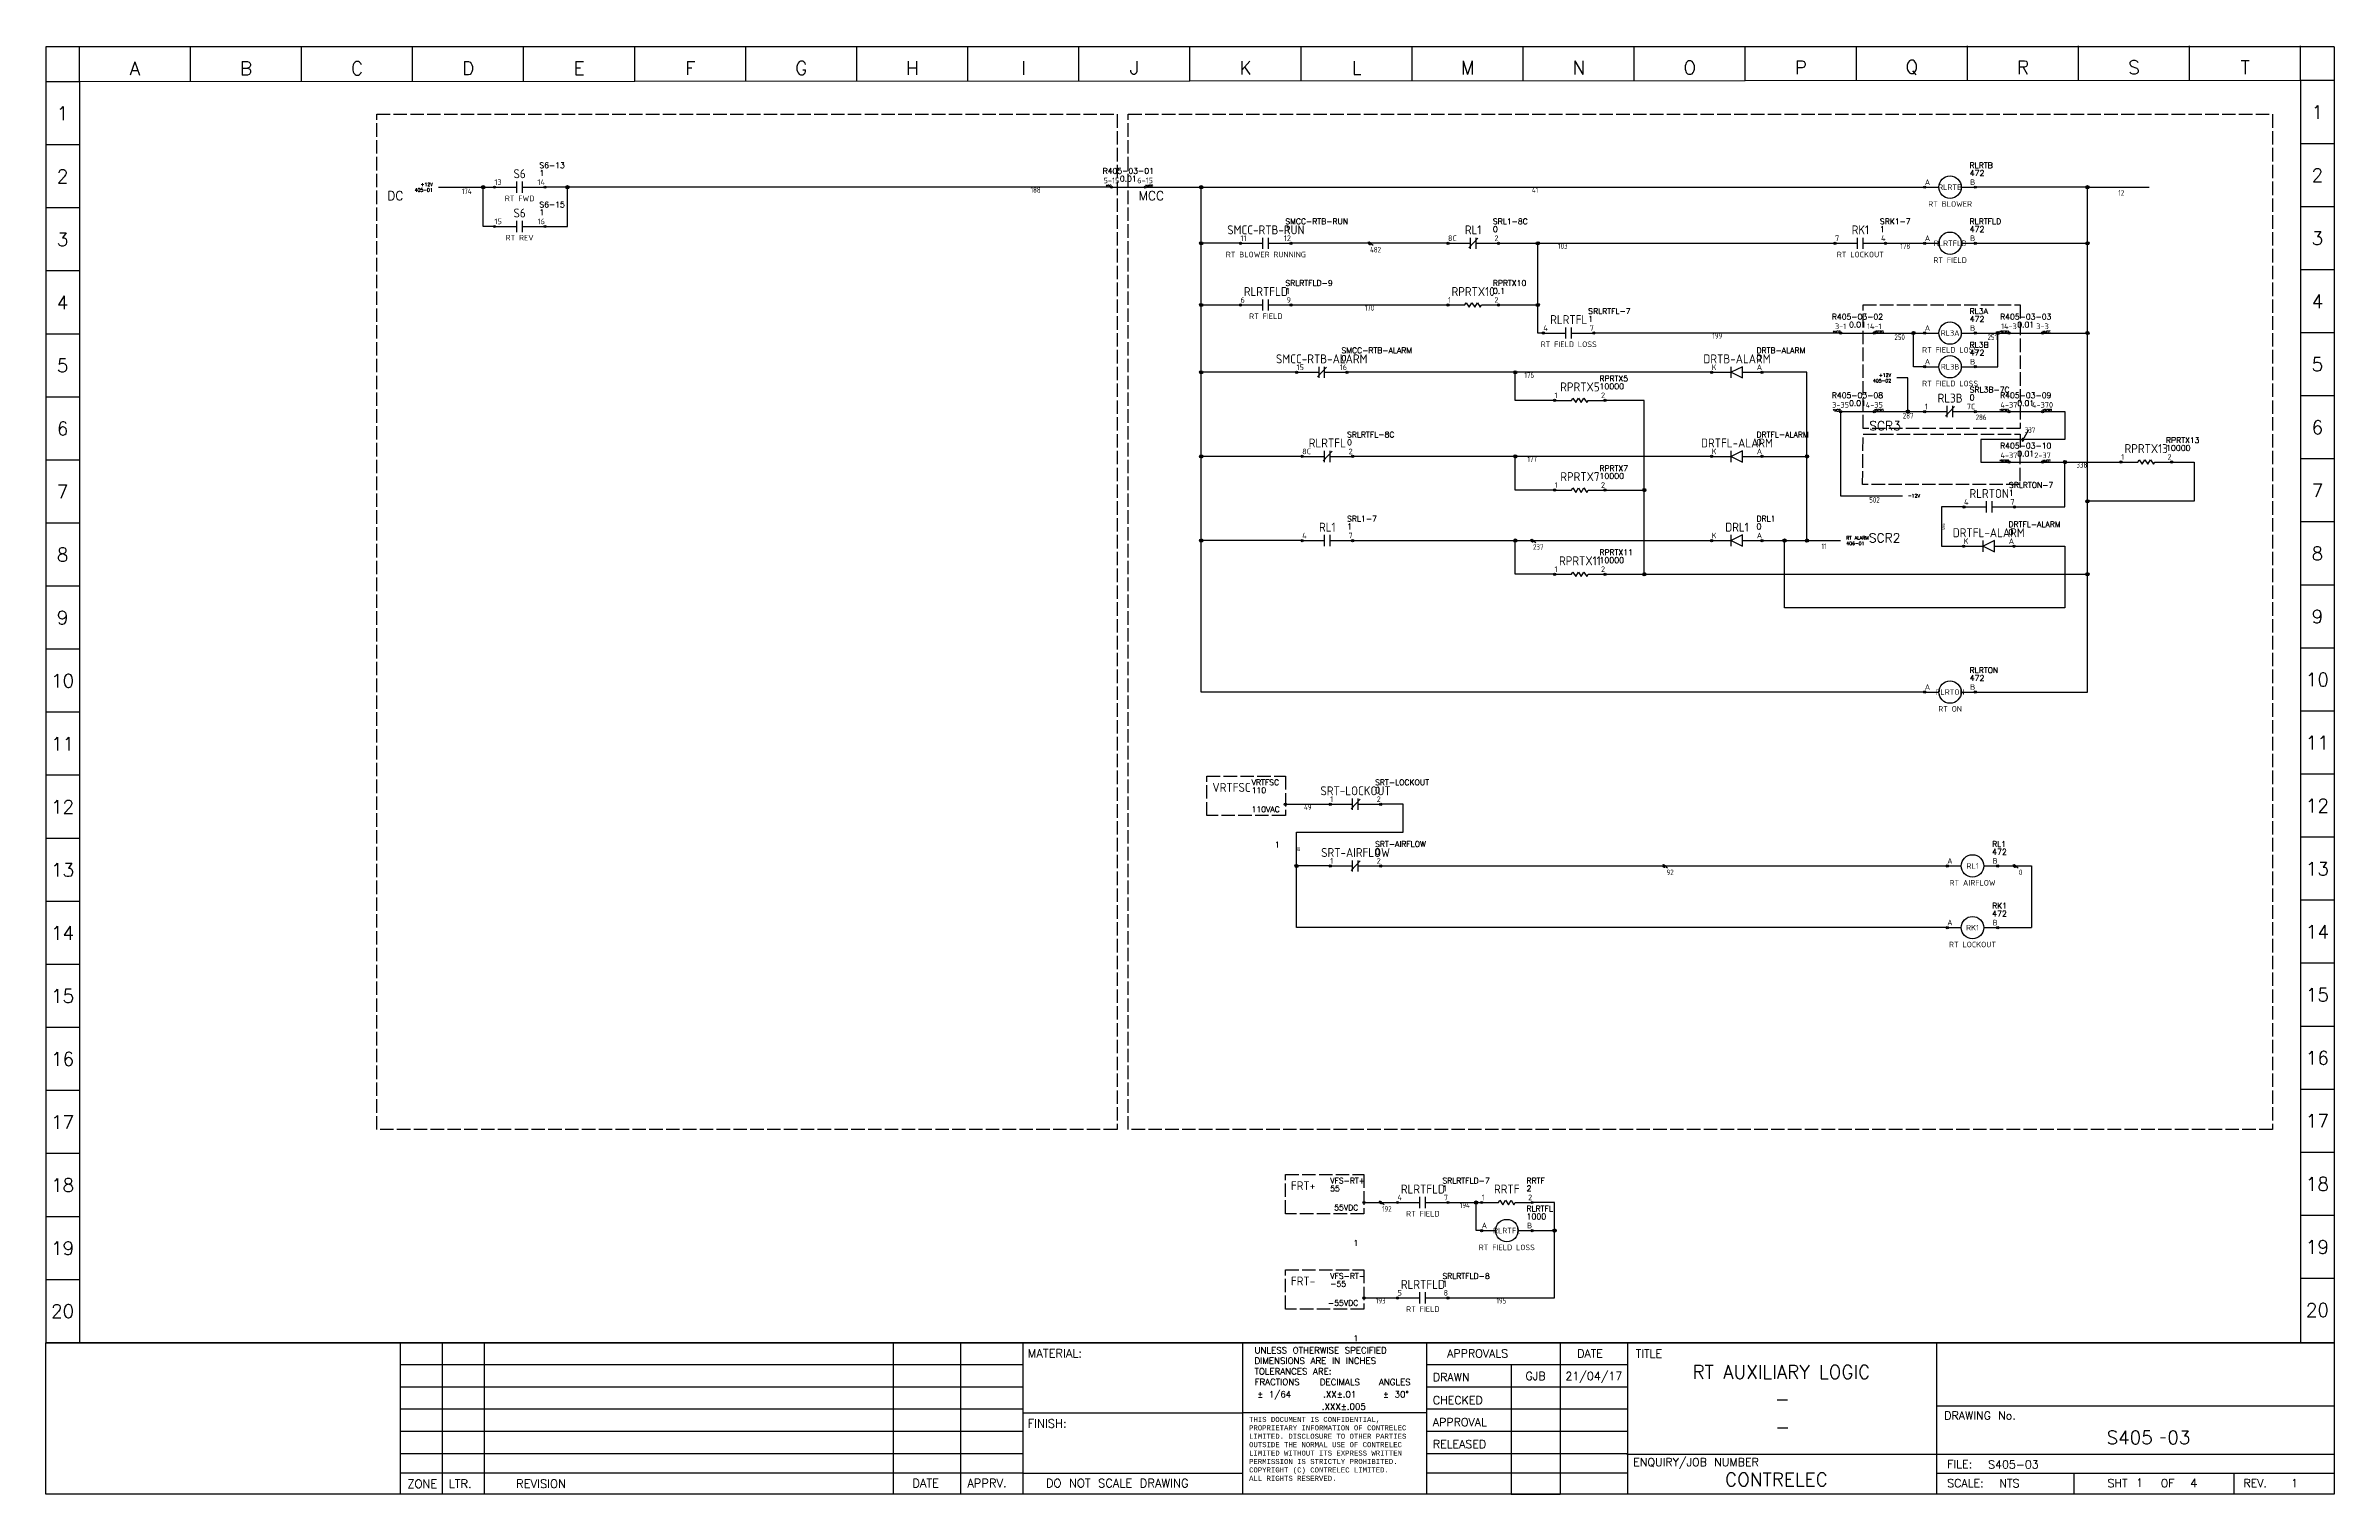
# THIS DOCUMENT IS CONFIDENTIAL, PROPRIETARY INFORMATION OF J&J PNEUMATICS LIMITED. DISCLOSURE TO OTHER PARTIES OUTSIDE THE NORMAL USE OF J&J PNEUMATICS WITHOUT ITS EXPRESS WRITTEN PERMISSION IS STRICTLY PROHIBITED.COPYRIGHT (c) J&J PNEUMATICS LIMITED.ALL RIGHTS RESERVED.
# Model space of a CAD drawing. Header units: millimetres. Extents: x 0 to 1020, y 0 to 646.
import ezdxf
from ezdxf.enums import TextEntityAlignment as Align

# ---------------------------------------------------------------- set-up
doc = ezdxf.new("R2010")
doc.units = ezdxf.units.MM
doc.header["$LTSCALE"] = 0.5
doc.linetypes.add('ACAD_ISO02W100', pattern=[15, 12, -3])
for name, color, linetype in [('LOCBOX', 7, 'ACAD_ISO02W100'), ('NETLIST', 50, 'Continuous'), ('OUTLINE_0', 7, 'Continuous'), ('OUTLINE_GRID', 7, 'Continuous'), ('SYMS', 7, 'Continuous'), ('WIREFIXED', 7, 'Continuous'), ('WIRENO', 7, 'Continuous'), ('WIRES', 7, 'Continuous')]:
    doc.layers.add(name, color=color, linetype=linetype)
doc.styles.add('MONOTXT', font='monotxt', dxfattribs={"height": 0.125})
doc.styles.get("Standard").update_dxf_attribs({"font": 'txt.shx', "bigfont": 'gbcbig.shx'})
doc.styles.add('WD', font='romans.shx', dxfattribs={"bigfont": 'gbcbig.shx'})
doc.styles.add('WD_IEC', font='isocp2.shx', dxfattribs={"width": 0.9, "height": 4})

# ---------------------------------------------------------------- blocks, each defined once
blk = doc.blocks.new('CONTRELEC 2016 BLOCK')
for p, q in [((131.63, 68.75), (131.63, 12.5)), ((147.26, 68.75), (147.26, 12.5)), ((162.88, 68.75), (162.88, 12.5)), ((314.74, 68.75), (314.74, 12.5)), ((339.74, 68.75), (339.74, 12.5)), ((362.88, 68.75), (362.88, 12.5)), ((444.47, 68.75), (444.47, 12.5)), ((512.88, 68.75), (512.88, 12.5)), ((562.5, 68.75), (562.5, 12.5)), ((587.5, 68.75), (587.5, 12.5)), ((702.25, 68.75), (702.25, 12.5)), ((362.88, 60.54), (131.63, 60.54)), ((587.5, 60.54), (512.88, 60.54)), ((544.24, 60.54), (544.24, 12.5)), ((362.88, 52.29), (131.63, 52.29)), ((587.5, 52.27), (512.88, 52.27)), ((362.88, 44.04), (131.63, 44.04)), ((362.88, 42.79), (444.47, 42.79)), ((444.47, 42.9), (513.01, 42.9)), ((587.5, 44.04), (512.88, 44.04)), ((702.25, 45.31), (850, 45.31)), ((362.88, 35.79), (131.63, 35.79)), ((587.5, 35.79), (512.88, 35.79)), ((362.88, 27.54), (131.63, 27.54)), ((587.5, 27.54), (512.88, 27.54)), ((587.24, 27.38), (850, 27.38)), ((362.88, 20.29), (131.63, 20.29)), ((362.88, 20.29), (444.47, 20.29)), ((587.5, 20.29), (512.88, 20.29)), ((702.25, 20.31), (850, 20.31)), ((753.23, 20.31), (753.23, 12.5)), ((812.7, 20.31), (812.7, 12.5))]:
    blk.add_line(p, q)
blk.add_lwpolyline([(0, 68.75), (850, 68.75), (850, 12.5), (0, 12.5)], close=True)
at = {"layer": 'OUTLINE_0', "linetype": 'Continuous'}
blk.add_line((544.24, 12.5), (562.5, 12.5), dxfattribs=at)
at = {"insert": (784.15, 34.85), "char_height": 2.5, "width": 3.4096, "attachment_point": 1}
blk.add_mtext('\\pi0.87148;-', dxfattribs=at)
at = {"layer": 'OUTLINE_0'}
for s, height, p in [('MATERIAL:', 3.125, (364.7, 63.28)), ('UNLESS OTHERWISE SPECIFIED', 2.35, (448.97, 64.79)), ('DIMENSIONS ARE IN INCHES', 2.35, (448.97, 60.88)), ('APPROVALS', 3, (520.53, 63.28)), ('DATE', 3, (568.82, 63.28)), ('TITLE', 3, (590.57, 63.19)), ('TOLERANCES ARE:', 2.35, (448.97, 56.96)), ('FRACTIONS', 2.35, (449.01, 53.04)), ('%%P 1/64', 2.35, (450.01, 48.43)), ('DECIMALS', 2.35, (473.22, 52.96)), ('ANGLES', 2.35, (495.17, 52.96)), ('DRAWN', 3, (515.21, 54.5)), ('.XXX%%P.005', 2.35, (473.98, 43.89)), ('.XX%%P.01', 2.35, (474.49, 48.43)), ('%%P 30%%D', 2.35, (496.69, 48.43)), ('CHECKED', 3, (515.21, 45.93)), ('DRAWING No.', 3, (705.14, 40.21)), ('FINISH:', 3.125, (364.7, 37.21)), ('APPROVAL', 3, (515.21, 37.77)), ('RELEASED', 3, (515.21, 29.61)), ('ENQUIRY/JOB NUMBER', 3, (589.63, 22.91)), ('ZONE', 3.125, (134.3, 14.8)), ('LTR.', 3.125, (149.63, 14.83)), ('REVISION', 3.125, (174.72, 14.83)), ('DATE', 3.125, (321.88, 15.05)), ('APPRV.', 3.125, (342.3, 15.05)), ('DO NOT SCALE DRAWING', 3.125, (371.49, 15.05)), ('SCALE:', 3, (706.25, 15.11)), ('FILE:', 3, (706.25, 22.18)), ('SHT    OF', 3, (765.79, 15.11))]:
    blk.add_text(s, height=height, dxfattribs=at).set_placement(p)
at = {"layer": 'OUTLINE_0', "style": 'WD'}
blk.add_text('REV.', height=3, dxfattribs=at).set_placement((816.29, 15.11))
at = {"layer": 'OUTLINE_0', "insert": (446.94, 41.22), "char_height": 1.875, "width": 63.19, "attachment_point": 1, "style": 'MONOTXT'}
blk.add_mtext('THIS DOCUMENT IS CONFIDENTIAL, PROPRIETARY INFORMATION OF CONTRELEC LIMITED. DISCLOSURE TO OTHER PARTIES OUTSIDE THE NORMAL USE OF CONTRELEC LIMITED WITHOUT ITS EXPRESS WRITTEN PERMISSION IS STRICTLY PROHIBITED. COPYRIGHT (C) CONTRELEC LIMITED.^JALL RIGHTS RESERVED.', dxfattribs=at)
at = {"layer": 'OUTLINE_0', "style": 'WD'}
for tag, height, p in [('DWGDESC1', 5, (644.66, 57.89)), ('EDBY', 3, (553.37, 56.41)), ('EDDATE', 3, (575, 56.41)), ('CKBY', 3, (553.37, 48.16)), ('CKDATE', 3, (575, 48.16)), ('DWGDESC2', 5, (645.03, 47.96)), ('DWGDESC3', 5, (645.15, 37.57)), ('PROJDESC', 5, (642.81, 17.97)), ('REVISION', 3, (835.28, 16.64))]:
    blk.add_attdef(tag, text='', height=height, dxfattribs=at).set_placement(p, align=Align.MIDDLE_CENTER)
blk.add_attdef('DWGNO', text='', height=5, dxfattribs=at).set_placement((782.6, 33.58), align=Align.MIDDLE_RIGHT)
blk.add_attdef('SHEETNO', text='', height=5, dxfattribs=at).set_placement((788, 33.58), align=Align.MIDDLE_LEFT)
at = {"layer": 'OUTLINE_0', "style": 'WD', "flags": 1}
blk.add_attdef('WD_TB', (567.05, 15.25), '', height=3, dxfattribs=at)
at = {"layer": 'OUTLINE_0', "style": 'WD'}
for tag, p, height in [('FILENAME', (721.45, 22.05), 3), ('SCALE', (725.62, 15.05), 3), ('SH', (776.35, 15.29), 3), ('NSH', (796.5, 15.11), 3.12)]:
    blk.add_attdef(tag, p, '', height=height, dxfattribs=at)
blk = doc.blocks.new('2010 Grid')
at = {"layer": 'OUTLINE_GRID'}
for p, q in [((0, 481.25), (0, 0)), ((850, 481.25), (0, 481.25)), ((12.5, 468.31), (12.5, 481.25)), ((53.75, 468.33), (53.75, 481.27)), ((95, 468.35), (95, 481.29)), ((136.25, 468.37), (136.25, 481.32)), ((177.5, 468.39), (177.5, 481.34)), ((218.75, 468.41), (218.75, 481.36)), ((260, 468.44), (260, 481.38)), ((301.25, 468.46), (301.25, 481.4)), ((342.5, 468.48), (342.5, 481.43)), ((383.75, 468.5), (383.75, 481.45)), ((425, 468.52), (425, 481.47)), ((466.25, 468.55), (466.25, 481.49)), ((507.5, 468.57), (507.5, 481.51)), ((548.75, 468.59), (548.75, 481.53)), ((590, 468.61), (590, 481.56)), ((631.25, 468.63), (631.25, 481.58)), ((672.5, 468.66), (672.5, 481.6)), ((713.75, 468.68), (713.75, 481.62)), ((755, 468.7), (755, 481.64)), ((796.25, 468.72), (796.25, 481.67)), ((837.5, 468.74), (837.5, 481.69)), ((850, 481.25), (850, 0)), ((12.5, 468.31), (0, 468.31)), ((837.5, 468.74), (12.5, 468.31)), ((12.5, 468.31), (12.5, 0)), ((837.5, 468.74), (837.5, 0)), ((850, 468.74), (837.5, 468.74)), ((12.5, 444.89), (0, 444.89)), ((850, 445.33), (837.5, 445.33)), ((12.5, 421.47), (0, 421.47)), ((850, 421.91), (837.5, 421.91)), ((12.5, 398.06), (0, 398.06)), ((850, 398.5), (837.5, 398.5)), ((12.5, 374.64), (0, 374.64)), ((850, 375.08), (837.5, 375.08)), ((12.5, 351.23), (0, 351.23)), ((850, 351.67), (837.5, 351.67)), ((12.5, 327.81), (0, 327.81)), ((850, 328.25), (837.5, 328.25)), ((12.5, 304.4), (0, 304.4)), ((850, 304.84), (837.5, 304.84)), ((12.5, 280.98), (0, 280.98)), ((850, 281.42), (837.5, 281.42)), ((12.5, 257.57), (0, 257.57)), ((850, 258.01), (837.5, 258.01)), ((12.5, 234.15), (0, 234.15)), ((850, 234.59), (837.5, 234.59)), ((12.5, 210.74), (0, 210.74)), ((850, 211.18), (837.5, 211.18)), ((12.5, 187.32), (0, 187.32)), ((850, 187.76), (837.5, 187.76)), ((12.5, 163.91), (0, 163.91)), ((850, 164.35), (837.5, 164.35)), ((12.5, 140.49), (0, 140.49)), ((850, 140.93), (837.5, 140.93)), ((12.5, 117.08), (0, 117.08)), ((850, 117.51), (837.5, 117.51)), ((12.5, 93.66), (0, 93.66)), ((850, 94.1), (837.5, 94.1)), ((12.5, 70.25), (0, 70.25)), ((850, 70.68), (837.5, 70.68)), ((12.5, 46.83), (0, 46.83)), ((850, 47.27), (837.5, 47.27)), ((12.5, 23.42), (0, 23.42)), ((850, 23.85), (837.5, 23.85)), ((850, 0), (0, 0))]:
    blk.add_line(p, q, dxfattribs=at)
at = {"layer": 'OUTLINE_GRID', "char_height": 5, "width": 17.7556, "attachment_point": 5}
for s, insert in [('L', (486.88, 473.52)), ('M', (528.12, 473.54)), ('N', (569.38, 473.56)), ('O', (610.62, 473.59)), ('P', (651.88, 473.61)), ('Q', (693.12, 473.63)), ('R', (734.38, 473.65)), ('S', (775.62, 473.67)), ('T', (816.88, 473.69)), ('A', (33.12, 473.28)), ('B', (74.38, 473.3)), ('C', (115.62, 473.32)), ('D', (156.88, 473.34)), ('E', (198.12, 473.37)), ('F', (239.38, 473.39)), ('G', (280.62, 473.41)), ('H', (321.88, 473.43)), ('I', (363.12, 473.45)), ('J', (404.37, 473.48)), ('K', (445.62, 473.5)), ('1', (6.25, 456.6)), ('1', (843.75, 457.04)), ('2', (6.25, 433.18)), ('2', (843.75, 433.62)), ('3', (6.25, 409.77)), ('3', (843.75, 410.21)), ('4', (6.25, 386.35)), ('4', (843.75, 386.79)), ('5', (843.75, 363.37)), ('5', (6.25, 362.94)), ('6', (6.25, 339.52)), ('6', (843.75, 339.96)), ('7', (6.25, 316.11)), ('7', (843.75, 316.54)), ('8', (6.25, 292.69)), ('8', (843.75, 293.13)), ('9', (843.75, 269.71)), ('9', (6.25, 269.28)), ('10', (6.25, 245.86)), ('10', (843.75, 246.3)), ('11', (6.25, 222.44)), ('11', (843.75, 222.88)), ('12', (6.25, 199.03)), ('12', (843.75, 199.47)), ('13', (843.75, 176.05)), ('13', (6.25, 175.61)), ('14', (6.25, 152.2)), ('14', (843.75, 152.64)), ('15', (6.25, 128.78)), ('15', (843.75, 129.22)), ('16', (6.25, 105.37)), ('16', (843.75, 105.81)), ('17', (6.25, 81.95)), ('17', (843.75, 82.39)), ('18', (6.25, 58.54)), ('18', (843.75, 58.98)), ('19', (6.25, 35.12)), ('19', (843.75, 35.56)), ('20', (6.25, 11.71)), ('20', (843.75, 12.15))]:
    blk.add_mtext(s, dxfattribs=dict(at, insert=insert))
blk = doc.blocks.new('CONTACT-NO')
for p, q in [((2.5, 0), (12.5, 0)), ((12.5, -2.5), (12.5, 2.5)), ((15, -2.5), (15, 2.5)), ((15, 0), (25, 0))]:
    blk.add_line(p, q)
for centre in [(2.5, 0), (25, 0)]:
    blk.add_circle(centre, 0.5)
at = {"style": 'WD_IEC', "flags": 1}
blk.add_attdef('LOC', text='', height=4, dxfattribs=at).set_placement((13.75, 11), align=Align.MIDDLE_CENTER)
at = {"style": 'WD_IEC'}
for tag, p, height, flags in [('X4TERM01', (2.5, 0), 0.64, 1), ('TERM01', (2.5, 1), 2.5, 8), ('X1TERM02', (25, 0), 0.64, 1)]:
    blk.add_attdef(tag, p, '', height=height, dxfattribs=dict(at, flags=flags))
for tag, height, p in [('TAG1', 4, (13.75, 6)), ('DESC1', 2.5, (13.75, -5))]:
    blk.add_attdef(tag, text='', height=height, dxfattribs=at).set_placement(p, align=Align.MIDDLE_CENTER)
at = {"style": 'WD_IEC', "flags": 8}
blk.add_attdef('TERM02', text='', height=2.5, dxfattribs=at).set_placement((25, 1), align=Align.RIGHT)
at = {"layer": 'NETLIST'}
for tag, p, height in [('NETTAG', (22.5, 8.5), 2.5), ('NETVALUE', (22.5, 5), 2.56)]:
    blk.add_attdef(tag, p, '', height=height, dxfattribs=at)
blk = doc.blocks.new('INTERCONNECT-H1')
blk.add_line((-2.5, 0), (12.5, 0))
for centre in [(-2.5, 0), (12.5, 0)]:
    blk.add_circle(centre, 0.5)
at = {"style": 'WD_IEC', "flags": 1}
for tag, height, p in [('LOC', 4, (5, 10)), ('TAG1', 4, (-2.4, 3.2)), ('DESC1', 2.5, (5, -2.5))]:
    blk.add_attdef(tag, text='', height=height, dxfattribs=at).set_placement(p, align=Align.MIDDLE_CENTER)
at = {"style": 'WD_IEC', "flags": 8}
for tag, p in [('TERM01', (-2.5, 1)), ('TERM02', (12.5, 1))]:
    blk.add_attdef(tag, text='', height=2.5, dxfattribs=at).set_placement(p, align=Align.BOTTOM_CENTER)
at = {"style": 'WD_IEC', "flags": 1}
blk.add_attdef('X4TERM01', (-2.5, 0), '', height=0.5, dxfattribs=at)
blk.add_attdef('X1TERM02', text='', height=0.5, dxfattribs=at).set_placement((12.5, 0), align=Align.RIGHT)
at = {"layer": 'NETLIST'}
blk.add_attdef('X4TERMDESC01', text='', height=1, dxfattribs=at).set_placement((-2.5, 0), align=Align.RIGHT)
for tag, p in [('NETVALUE', (5, 2.5)), ('NETTAG', (5, 6))]:
    blk.add_attdef(tag, text='', height=2.5, dxfattribs=at).set_placement(p, align=Align.CENTER)
blk.add_attdef('X1TERMDESC02', (12.5, 0), '', height=1, dxfattribs=at)
blk = doc.blocks.new('WDDOT')
for radius in [0.72, 0.449, 0.223]:
    blk.add_circle((0, 0), radius)
blk = doc.blocks.new('WD_WNH2')
at = {"linetype": 'Continuous', "style": 'WD_IEC', "width": 0.8}
blk.add_attdef('WIRENO', text='', height=2.5, dxfattribs=at).set_placement((0, 0), align=Align.TOP_CENTER)
at = {"style": 'WD_IEC', "flags": 1}
for tag, p in [('W01USER', (0, -1.1)), ('W02USER', (0, -1.2)), ('W03USER', (0, -1.3)), ('W04USER', (0, -1.5)), ('W05USER', (0, -1.6)), ('W06USER', (0, -1.7)), ('W07USER', (0, -1.8)), ('W08USER', (0, -2)), ('W09USER', (0, -2.1)), ('W10USER', (0, -2.2))]:
    blk.add_attdef(tag, text='', height=0.08, dxfattribs=at).set_placement(p, align=Align.CENTER)
blk = doc.blocks.new('CONTACTOR-H')
for p, q in [((0, 0), (6.25, 0)), ((16.25, 0), (22.5, 0))]:
    blk.add_line(p, q)
for centre, radius in [((0, 0), 0.5), ((11.25, 0), 5), ((22.5, 0), 0.5)]:
    blk.add_circle(centre, radius)
at = {"style": 'WD_IEC', "flags": 1}
blk.add_attdef('LOC', text='', height=4, dxfattribs=at).set_placement((11.25, 8.5), align=Align.MIDDLE_CENTER)
at = {"style": 'WD_IEC'}
for tag, p, height, flags in [('X4TERM01', (0, 0), 0.64, 1), ('TERM01', (0, 1), 2.5, 8), ('X1TERM02', (22.5, 0), 0.64, 1)]:
    blk.add_attdef(tag, p, '', height=height, dxfattribs=dict(at, flags=flags))
for tag, height, p in [('TAG1', 4, (11.25, 0)), ('DESC1', 2.5, (11.25, -7.5))]:
    blk.add_attdef(tag, text='', height=height, dxfattribs=at).set_placement(p, align=Align.MIDDLE_CENTER)
at = {"style": 'WD_IEC', "flags": 8}
blk.add_attdef('TERM02', text='', height=2.5, dxfattribs=at).set_placement((22.5, 1), align=Align.RIGHT)
at = {"layer": 'NETLIST'}
for tag, p, height in [('NETTAG', (20, 8.5), 2.5), ('NETVALUE', (20, 5), 2.56)]:
    blk.add_attdef(tag, p, '', height=height, dxfattribs=at)
blk = doc.blocks.new('CONTACT-NC')
for p, q in [((0, 0), (10, 0)), ((13.3, 2.3), (9.3, -2)), ((10, -2.5), (10, 2.5)), ((12.5, -2.5), (12.5, 2.5)), ((12.5, 0), (22.5, 0))]:
    blk.add_line(p, q)
for centre in [(0, 0), (22.5, 0)]:
    blk.add_circle(centre, 0.5)
at = {"style": 'WD_IEC', "flags": 1}
blk.add_attdef('LOC', text='', height=4, dxfattribs=at).set_placement((11.2, 11), align=Align.MIDDLE_CENTER)
at = {"style": 'WD_IEC'}
for tag, p, height, flags in [('X4TERM01', (0, 0), 0.64, 1), ('TERM01', (0, 1), 2.5, 8), ('X1TERM02', (22.5, 0), 0.64, 1)]:
    blk.add_attdef(tag, p, '', height=height, dxfattribs=dict(at, flags=flags))
for tag, height, p in [('TAG1', 4, (11.2, 6)), ('DESC1', 2.5, (11.2, -5))]:
    blk.add_attdef(tag, text='', height=height, dxfattribs=at).set_placement(p, align=Align.MIDDLE_CENTER)
at = {"style": 'WD_IEC', "flags": 8}
blk.add_attdef('TERM02', text='', height=2.5, dxfattribs=at).set_placement((22.5, 1), align=Align.RIGHT)
at = {"layer": 'NETLIST'}
for tag, p, height in [('NETTAG', (20, 8.5), 2.5), ('NETVALUE', (20, 5), 2.56)]:
    blk.add_attdef(tag, p, '', height=height, dxfattribs=at)
blk = doc.blocks.new('DIODE-L')
for p, q in [((-22.5, 0), (-13.75, 0)), ((-13.75, -2.5), (-13.75, 2.5)), ((-8.75, 2.5), (-13.75, 0)), ((-13.75, 0), (-8.75, -2.5)), ((-8.75, -2.5), (-8.75, 2.5)), ((-8.75, 0), (0, 0))]:
    blk.add_line(p, q)
for centre in [(-22.5, 0), (0, 0)]:
    blk.add_circle(centre, 0.5)
at = {"style": 'WD_IEC', "flags": 1}
blk.add_attdef('LOC', text='', height=4, dxfattribs=at).set_placement((-11.25, 11), align=Align.MIDDLE_CENTER)
at = {"style": 'WD_IEC'}
for tag, p, height, flags in [('X4TERM01', (-22.5, 0), 0.64, 1), ('TERM01', (-22.5, 1), 2.5, 8), ('X1TERM02', (0, 0), 0.64, 1)]:
    blk.add_attdef(tag, p, '', height=height, dxfattribs=dict(at, flags=flags))
for tag, height, p in [('TAG1', 4, (-11.25, 6)), ('DESC1', 2.5, (-11.25, -5))]:
    blk.add_attdef(tag, text='', height=height, dxfattribs=at).set_placement(p, align=Align.MIDDLE_CENTER)
at = {"style": 'WD_IEC', "flags": 8}
blk.add_attdef('TERM02', text='', height=2.5, dxfattribs=at).set_placement((0, 1), align=Align.RIGHT)
at = {"layer": 'NETLIST'}
for tag, p, height in [('NETTAG', (-2.5, 8.5), 2.5), ('NETVALUE', (-2.5, 5), 2.56)]:
    blk.add_attdef(tag, p, '', height=height, dxfattribs=at)
blk = doc.blocks.new('DCM-1')
at = {"linetype": 'ACAD_ISO02W100'}
blk.add_lwpolyline([(-35, 12.5), (0, 12.5), (0, -5), (-35, -5)], close=True, dxfattribs=at)
blk.add_circle((0, 0), 0.5)
at = {"style": 'WD_IEC'}
for tag, height, flags, p in [('LOC', 4, 1, (-32.5, 14.5)), ('DESC1', 3, 9, (-32.5, 2.5))]:
    blk.add_attdef(tag, text='', height=height, dxfattribs=dict(at, flags=flags)).set_placement(p, align=Align.MIDDLE_LEFT)
blk.add_attdef('TAG1', text='', height=4, dxfattribs=at).set_placement((-32.5, 7.5), align=Align.MIDDLE_LEFT)
at = {"style": 'WD_IEC', "flags": 1}
blk.add_attdef('X1TERM01', (0, 0), '', height=0.5, dxfattribs=at)
blk.add_attdef('TERMDESC01', text='', height=2.5).set_placement((-2.5, -1), align=Align.TOP_RIGHT)
blk.add_attdef('TERM01', text='', height=2.5).set_placement((-2.5, -20), align=Align.BOTTOM_RIGHT)
at = {"layer": 'NETLIST'}
for tag, p in [('NETTAG', (-15, 8.5)), ('NETVALUE', (-15, 5))]:
    blk.add_attdef(tag, p, '', height=2.5, dxfattribs=at)
blk = doc.blocks.new('RESISTOR-1')
for p, q in [((0, 0), (7.5, 0)), ((7.5, 0), (8.1, 1)), ((8.1, 1), (9.4, -1)), ((9.4, -1), (10.6, 1)), ((10.6, 1), (11.9, -1)), ((11.9, -1), (13.1, 1)), ((13.1, 1), (14.4, -1)), ((14.4, -1), (15, 0)), ((15, 0), (22.5, 0))]:
    blk.add_line(p, q)
for centre in [(0, 0), (22.5, 0)]:
    blk.add_circle(centre, 0.5)
at = {"style": 'WD_IEC', "flags": 1}
blk.add_attdef('LOC', text='', height=4, dxfattribs=at).set_placement((11.2, 11), align=Align.MIDDLE_CENTER)
at = {"style": 'WD_IEC'}
for tag, p, height, flags in [('X4TERM01', (0, 0), 0.64, 1), ('TERM01', (0, 1), 2.5, 8), ('X1TERM02', (22.5, 0), 0.64, 1)]:
    blk.add_attdef(tag, p, '', height=height, dxfattribs=dict(at, flags=flags))
for tag, height, p in [('TAG1', 4, (11.2, 6)), ('DESC1', 2.5, (10.8, -3))]:
    blk.add_attdef(tag, text='', height=height, dxfattribs=at).set_placement(p, align=Align.MIDDLE_CENTER)
at = {"style": 'WD_IEC', "flags": 8}
blk.add_attdef('TERM02', text='', height=2.5, dxfattribs=at).set_placement((22.5, 1), align=Align.RIGHT)
at = {"layer": 'NETLIST'}
for tag, p, height in [('NETTAG', (20, 8.5), 2.5), ('NETVALUE', (20, 5), 2.56)]:
    blk.add_attdef(tag, p, '', height=height, dxfattribs=at)
blk = doc.blocks.new('WD_WNV2')
at = {"linetype": 'Continuous', "style": 'WD_IEC', "width": 0.8}
blk.add_attdef('WIRENO', text='', height=1.5, rotation=90, dxfattribs=at).set_placement((0, 0), align=Align.TOP_CENTER)
at = {"style": 'WD_IEC', "flags": 1}
for tag, p in [('W01USER', (1.9, -1.1)), ('W02USER', (1.9, -1.2)), ('W03USER', (1.9, -1.3)), ('W04USER', (1.9, -1.5)), ('W05USER', (1.9, -1.6)), ('W06USER', (1.9, -1.7)), ('W07USER', (1.9, -1.8)), ('W08USER', (1.9, -2)), ('W09USER', (1.9, -2.1)), ('W10USER', (1.9, -2.2))]:
    blk.add_attdef(tag, text='', height=0.08, dxfattribs=at).set_placement(p, align=Align.CENTER)

msp = doc.modelspace()

# ---------------------------------------------------------------- linework, layer by layer
at = {"layer": 'LOCBOX'}
for points in [[(147.5, 615), (477.5, 615), (477.5, 162.5), (147.5, 162.5)], [(482.5, 615), (992.5, 615), (992.5, 162.5), (482.5, 162.5)], [(810, 530), (880, 530), (880, 475), (810, 475)], [(810, 472.5), (880, 472.5), (879.8, 450), (809.8, 450)]]:
    msp.add_lwpolyline(points, close=True, dxfattribs=at)
at = {"layer": 'WIREFIXED'}
msp.add_lwpolyline([(879.1, 279), (878.2, 279.6), (878, 280.1), (877.4, 280.5), (876.8, 280.4), (877, 279.9), (877.6, 279.5), (877.9, 279.5)], dxfattribs=at)
at = {"layer": 'WIRENO'}
for points in [[(591.6, 556.5), (590.7, 557.1), (590.5, 557.6), (589.9, 558), (589.3, 557.9), (589.5, 557.4), (590.1, 557), (590.4, 557)], [(883.8, 474.4), (881.6, 470.7), (881.1, 470.5), (880.7, 469.9), (880.9, 469.3), (881.4, 469.5), (881.8, 470.1), (881.7, 470.4)], [(664.1, 424), (663.2, 424.6), (663, 425.1), (662.4, 425.5), (661.8, 425.4), (662, 424.9), (662.6, 424.5), (662.9, 424.5)], [(722.9, 279), (721.9, 279.6), (721.8, 280.1), (721.1, 280.5), (720.6, 280.4), (720.7, 279.9), (721.4, 279.5), (721.7, 279.5)], [(596.6, 129), (595.7, 129.6), (595.5, 130.1), (594.9, 130.5), (594.3, 130.4), (594.5, 129.9), (595.1, 129.5), (595.4, 129.5)]]:
    msp.add_lwpolyline(points, dxfattribs=at)
at = {"layer": 'WIRES'}
for p, q in [((175, 582.5), (200, 582.5)), ((195, 565), (195, 582.5)), ((475, 582.5), (222.5, 582.5)), ((232.5, 565), (232.5, 582.5)), ((490, 582.5), (837.5, 582.5)), ((515, 425), (515, 582.5)), ((910, 582.5), (860, 582.5)), ((910, 410), (910, 582.5)), ((910, 582.5), (937.5, 582.5)), ((200, 565), (195, 565)), ((222.5, 565), (232.5, 565)), ((532.5, 557.5), (515, 557.5)), ((625, 557.5), (555, 557.5)), ((647.5, 557.5), (797.5, 557.5)), ((665, 517.5), (665, 557.5)), ((820, 557.5), (837.5, 557.5)), ((860, 557.5), (910, 557.5)), ((515, 530), (532.5, 530)), ((555, 530), (625, 530)), ((647.5, 530), (665, 530)), ((667.5, 517.5), (665, 517.5)), ((800, 517.5), (690, 517.5)), ((815, 517.5), (837.5, 517.5)), ((832.5, 502.5), (832.5, 517.5)), ((860, 517.5), (875, 517.5)), ((870, 502.5), (870, 517.5)), ((890, 517.5), (910, 517.5)), ((557.5, 500), (515, 500)), ((742.5, 500), (580, 500)), ((655, 487.5), (655, 500)), ((785, 500), (765, 500)), ((785, 462.5), (785, 500)), ((785, 482.5), (785, 500)), ((837.5, 502.5), (832.5, 502.5)), ((860, 502.5), (870, 502.5)), ((830, 497.5), (825, 497.5)), ((830, 482.5), (830, 497.5)), ((672.5, 487.5), (655, 487.5)), ((712.5, 487.5), (695, 487.5)), ((712.5, 410), (712.5, 487.5)), ((800, 482.5), (800, 445)), ((815, 482.5), (837.5, 482.5)), ((860, 482.5), (875, 482.5)), ((890, 482.5), (900, 482.5)), ((900, 482.5), (900, 477.5)), ((900, 470), (862.5, 470)), ((862.5, 470), (862.5, 460)), ((900, 477.5), (900, 470)), ((560, 462.5), (515, 462.5)), ((742.5, 462.5), (582.5, 462.5)), ((655, 447.5), (655, 462.5)), ((765, 462.5), (785, 462.5)), ((785, 460), (785, 462.5)), ((785, 425), (785, 460)), ((862.5, 460), (875, 460)), ((890, 460), (925, 460)), ((900, 440), (900, 460)), ((947.5, 460), (957.5, 460)), ((957.5, 460), (957.5, 442.5)), ((672.5, 447.5), (655, 447.5)), ((695, 447.5), (712.5, 447.5)), ((800, 445), (827.5, 445)), ((855, 440), (845, 440)), ((845, 440), (845, 422.5)), ((877.5, 440), (900, 440)), ((957.5, 442.5), (910, 442.5)), ((560, 425), (515, 425)), ((515, 357.5), (515, 425)), ((582.5, 425), (742.5, 425)), ((655, 410), (655, 425)), ((765, 425), (785, 425)), ((775, 395), (775, 425)), ((785, 425), (800, 425)), ((845, 422.5), (854.8, 422.5)), ((877.3, 422.5), (900, 422.5)), ((900, 422.5), (900, 395)), ((672.5, 410), (655, 410)), ((695, 410), (712.5, 410)), ((712.5, 410), (910, 410)), ((910, 357.5), (910, 410)), ((900, 395), (775, 395)), ((837.5, 357.5), (515, 357.5)), ((860, 357.5), (910, 357.5)), ((552.5, 307.5), (572.5, 307.5)), ((605, 307.5), (595, 307.5)), ((605, 295), (605, 307.5)), ((557.5, 280), (557.5, 295)), ((557.5, 295), (605, 295)), ((572.5, 280), (557.5, 280)), ((557.5, 277.5), (557.5, 280)), ((557.5, 252.5), (557.5, 277.5)), ((595, 280), (847.5, 280)), ((870, 280), (885, 280)), ((885, 280), (885, 252.5)), ((847.5, 252.5), (557.5, 252.5)), ((870, 252.5), (885, 252.5)), ((587.5, 130), (602.5, 130)), ((625, 130), (640, 130)), ((637.5, 117.5), (637.5, 130)), ((672.5, 130), (662.5, 130)), ((672.5, 87.5), (672.5, 130)), ((640, 117.5), (637.5, 117.5)), ((662.5, 117.5), (672.5, 117.5)), ((587.5, 87.5), (602.5, 87.5)), ((625, 87.5), (672.5, 87.5))]:
    msp.add_line(p, q, dxfattribs=at)

# ---------------------------------------------------------------- block references
at = {"xscale": 1.2, "yscale": 1.2, "zscale": 1.2}
msp.add_blockref('2010 Grid', (0, 67.5), dxfattribs=at)
ref = msp.add_blockref('CONTACT-NO', (197.5, 582.5))
ref.add_attrib('NETTAG', 'S6-13', (220, 591), dxfattribs={"layer": 'NETLIST', "height": 2.5})
ref.add_attrib('NETVALUE', '1', (220, 587.5), dxfattribs={"layer": 'NETLIST', "height": 2.56})
ref.add_attrib('TAG1', 'S6', dxfattribs={"height": 4, "style": 'WD_IEC'}).set_placement((211.2, 588.5), align=Align.MIDDLE_CENTER)
ref.add_attrib('DESC1', 'RT FWD', dxfattribs={"height": 2.5, "style": 'WD_IEC'}).set_placement((211.2, 577.5), align=Align.MIDDLE_CENTER)
ref.add_attrib('TERM01', '13', (200, 583.5), dxfattribs={"height": 2.5, "style": 'WD_IEC'})
ref.add_attrib('TERM02', '14', dxfattribs={"height": 2.5, "style": 'WD_IEC'}).set_placement((222.5, 583.5), align=Align.RIGHT)
ref = msp.add_blockref('CONTACTOR-H', (837.5, 582.5))
ref.add_attrib('TERM02', 'B', dxfattribs={"height": 2.5, "style": 'WD_IEC'}).set_placement((860, 583.5), align=Align.RIGHT)
ref.add_attrib('TERM01', 'A', (837.5, 583.5), dxfattribs={"height": 2.5, "style": 'WD_IEC'})
ref.add_attrib('DESC1', 'RT BLOWER', dxfattribs={"height": 2.5, "style": 'WD_IEC'}).set_placement((848.8, 575), align=Align.MIDDLE_CENTER)
ref.add_attrib('TAG1', 'RLRTB', dxfattribs={"height": 2.5, "style": 'WD_IEC'}).set_placement((848.8, 582.5), align=Align.MIDDLE_CENTER)
ref.add_attrib('NETVALUE', '472', (857.5, 587.5), dxfattribs={"layer": 'NETLIST', "height": 2.56})
ref.add_attrib('NETTAG', 'RLRTB', (857.5, 591), dxfattribs={"layer": 'NETLIST', "height": 2.5})
ref = msp.add_blockref('INTERCONNECT-H1', (477.5, 582.5))
ref.add_attrib('TERM02', '6-15', dxfattribs={"height": 2.5, "style": 'WD_IEC'}).set_placement((490, 583.5), align=Align.BOTTOM_CENTER)
ref.add_attrib('TERM01', '5-15', dxfattribs={"height": 2.5, "style": 'WD_IEC'}).set_placement((475, 583.5), align=Align.BOTTOM_CENTER)
ref.add_attrib('NETVALUE', '0.01', dxfattribs={"layer": 'NETLIST', "height": 2.5}).set_placement((482.5, 585), align=Align.CENTER)
ref.add_attrib('NETTAG', 'R405-03-01', dxfattribs={"layer": 'NETLIST', "height": 2.5}).set_placement((482.5, 588.5), align=Align.CENTER)
ref.add_attrib('X4TERMDESC01', '*DC', dxfattribs={"layer": 'NETLIST', "height": 1}).set_placement((475, 582.5), align=Align.RIGHT)
ref.add_attrib('X1TERMDESC02', '*MCC', (490, 582.5), dxfattribs={"layer": 'NETLIST', "height": 1})
ref = msp.add_blockref('CONTACT-NO', (197.5, 565))
ref.add_attrib('NETTAG', 'S6-15', (220, 573.5), dxfattribs={"layer": 'NETLIST', "height": 2.5})
ref.add_attrib('NETVALUE', '1', (220, 570), dxfattribs={"layer": 'NETLIST', "height": 2.56})
ref.add_attrib('TAG1', 'S6', dxfattribs={"height": 4, "style": 'WD_IEC'}).set_placement((211.2, 571), align=Align.MIDDLE_CENTER)
ref.add_attrib('DESC1', 'RT REV', dxfattribs={"height": 2.5, "style": 'WD_IEC'}).set_placement((211.2, 560), align=Align.MIDDLE_CENTER)
ref.add_attrib('TERM01', '15', (200, 566), dxfattribs={"height": 2.5, "style": 'WD_IEC'})
ref.add_attrib('TERM02', '16', dxfattribs={"height": 2.5, "style": 'WD_IEC'}).set_placement((222.5, 566), align=Align.RIGHT)
ref = msp.add_blockref('CONTACT-NO', (530, 557.5))
ref.add_attrib('NETTAG', 'SMCC-RTB-RUN', (552.5, 566), dxfattribs={"layer": 'NETLIST', "height": 2.5})
ref.add_attrib('NETVALUE', '1', (552.5, 562.5), dxfattribs={"layer": 'NETLIST', "height": 2.56})
ref.add_attrib('TAG1', 'SMCC-RTB-RUN', dxfattribs={"height": 4, "style": 'WD_IEC'}).set_placement((543.8, 563.5), align=Align.MIDDLE_CENTER)
ref.add_attrib('DESC1', 'RT BLOWER RUNNING', dxfattribs={"height": 2.5, "style": 'WD_IEC'}).set_placement((543.8, 552.5), align=Align.MIDDLE_CENTER)
ref.add_attrib('TERM01', '11', (532.5, 558.5), dxfattribs={"height": 2.5, "style": 'WD_IEC'})
ref.add_attrib('TERM02', '12', dxfattribs={"height": 2.5, "style": 'WD_IEC'}).set_placement((555, 558.5), align=Align.RIGHT)
ref = msp.add_blockref('CONTACT-NC', (625, 557.5))
ref.add_attrib('TERM02', '2', dxfattribs={"height": 2.5, "style": 'WD_IEC'}).set_placement((647.5, 558.5), align=Align.RIGHT)
ref.add_attrib('TERM01', '8C', (625, 558.5), dxfattribs={"height": 2.5, "style": 'WD_IEC'})
ref.add_attrib('TAG1', 'RL1', dxfattribs={"height": 4, "style": 'WD_IEC'}).set_placement((636.2, 563.5), align=Align.MIDDLE_CENTER)
ref.add_attrib('NETVALUE', '0', (645, 562.5), dxfattribs={"layer": 'NETLIST', "height": 2.56})
ref.add_attrib('NETTAG', 'SRL1-8C', (645, 566), dxfattribs={"layer": 'NETLIST', "height": 2.5})
ref = msp.add_blockref('CONTACT-NO', (795, 557.5))
ref.add_attrib('NETTAG', 'SRK1-7', (817.5, 566), dxfattribs={"layer": 'NETLIST', "height": 2.5})
ref.add_attrib('NETVALUE', '1', (817.5, 562.5), dxfattribs={"layer": 'NETLIST', "height": 2.56})
ref.add_attrib('TAG1', 'RK1', dxfattribs={"height": 4, "style": 'WD_IEC'}).set_placement((808.8, 563.5), align=Align.MIDDLE_CENTER)
ref.add_attrib('DESC1', 'RT LOCKOUT', dxfattribs={"height": 2.5, "style": 'WD_IEC'}).set_placement((808.8, 552.5), align=Align.MIDDLE_CENTER)
ref.add_attrib('TERM01', '7', (797.5, 558.5), dxfattribs={"height": 2.5, "style": 'WD_IEC'})
ref.add_attrib('TERM02', '4', dxfattribs={"height": 2.5, "style": 'WD_IEC'}).set_placement((820, 558.5), align=Align.RIGHT)
ref = msp.add_blockref('CONTACTOR-H', (837.5, 557.5))
ref.add_attrib('TERM02', 'B', dxfattribs={"height": 2.5, "style": 'WD_IEC'}).set_placement((860, 558.5), align=Align.RIGHT)
ref.add_attrib('TERM01', 'A', (837.5, 558.5), dxfattribs={"height": 2.5, "style": 'WD_IEC'})
ref.add_attrib('DESC1', 'RT FIELD', dxfattribs={"height": 2.5, "style": 'WD_IEC'}).set_placement((848.8, 550), align=Align.MIDDLE_CENTER)
ref.add_attrib('TAG1', 'RLRTFLD', dxfattribs={"height": 2.5, "style": 'WD_IEC'}).set_placement((848.8, 557.5), align=Align.MIDDLE_CENTER)
ref.add_attrib('NETVALUE', '472', (857.5, 562.5), dxfattribs={"layer": 'NETLIST', "height": 2.56})
ref.add_attrib('NETTAG', 'RLRTFLD', (857.5, 566), dxfattribs={"layer": 'NETLIST', "height": 2.5})
ref = msp.add_blockref('CONTACT-NO', (530, 530))
ref.add_attrib('NETTAG', 'SRLRTFLD-9', (552.5, 538.5), dxfattribs={"layer": 'NETLIST', "height": 2.5})
ref.add_attrib('NETVALUE', '1', (552.5, 535), dxfattribs={"layer": 'NETLIST', "height": 2.56})
ref.add_attrib('TAG1', 'RLRTFLD', dxfattribs={"height": 4, "style": 'WD_IEC'}).set_placement((543.8, 536), align=Align.MIDDLE_CENTER)
ref.add_attrib('DESC1', 'RT FIELD', dxfattribs={"height": 2.5, "style": 'WD_IEC'}).set_placement((543.8, 525), align=Align.MIDDLE_CENTER)
ref.add_attrib('TERM01', '6', (532.5, 531), dxfattribs={"height": 2.5, "style": 'WD_IEC'})
ref.add_attrib('TERM02', '9', dxfattribs={"height": 2.5, "style": 'WD_IEC'}).set_placement((555, 531), align=Align.RIGHT)
ref = msp.add_blockref('RESISTOR-1', (625, 530))
ref.add_attrib('NETTAG', 'RPRTX10', (645, 538.5), dxfattribs={"layer": 'NETLIST', "height": 2.5})
ref.add_attrib('NETVALUE', '0.1', (645, 535), dxfattribs={"layer": 'NETLIST', "height": 2.56})
ref.add_attrib('TAG1', 'RPRTX10', dxfattribs={"height": 4, "style": 'WD_IEC'}).set_placement((636.2, 536), align=Align.MIDDLE_CENTER)
ref.add_attrib('TERM01', '1', (625, 531), dxfattribs={"height": 2.5, "style": 'WD_IEC'})
ref.add_attrib('TERM02', '2', dxfattribs={"height": 2.5, "style": 'WD_IEC'}).set_placement((647.5, 531), align=Align.RIGHT)
ref = msp.add_blockref('CONTACT-NO', (665, 517.5))
ref.add_attrib('NETTAG', 'SRLRTFL-7', (687.5, 526), dxfattribs={"layer": 'NETLIST', "height": 2.5})
ref.add_attrib('NETVALUE', '1', (687.5, 522.5), dxfattribs={"layer": 'NETLIST', "height": 2.56})
ref.add_attrib('TAG1', 'RLRTFL', dxfattribs={"height": 4, "style": 'WD_IEC'}).set_placement((678.8, 523.5), align=Align.MIDDLE_CENTER)
ref.add_attrib('DESC1', 'RT FIELD LOSS', dxfattribs={"height": 2.5, "style": 'WD_IEC'}).set_placement((678.8, 512.5), align=Align.MIDDLE_CENTER)
ref.add_attrib('TERM01', '4', (667.5, 518.5), dxfattribs={"height": 2.5, "style": 'WD_IEC'})
ref.add_attrib('TERM02', '7', dxfattribs={"height": 2.5, "style": 'WD_IEC'}).set_placement((690, 518.5), align=Align.RIGHT)
ref = msp.add_blockref('INTERCONNECT-H1', (802.5, 517.5))
ref.add_attrib('TERM02', '14-1', dxfattribs={"height": 2.5, "style": 'WD_IEC'}).set_placement((815, 518.5), align=Align.BOTTOM_CENTER)
ref.add_attrib('TERM01', '3-1', dxfattribs={"height": 2.5, "style": 'WD_IEC'}).set_placement((800, 518.5), align=Align.BOTTOM_CENTER)
ref.add_attrib('NETVALUE', '0.01', dxfattribs={"layer": 'NETLIST', "height": 2.5}).set_placement((807.5, 520), align=Align.CENTER)
ref.add_attrib('NETTAG', 'R405-03-02', dxfattribs={"layer": 'NETLIST', "height": 2.5}).set_placement((807.5, 523.5), align=Align.CENTER)
ref.add_attrib('X4TERMDESC01', '*MCC', dxfattribs={"layer": 'NETLIST', "height": 1}).set_placement((800, 517.5), align=Align.RIGHT)
ref.add_attrib('X1TERMDESC02', '*SCR3', (815, 517.5), dxfattribs={"layer": 'NETLIST', "height": 1})
ref = msp.add_blockref('CONTACTOR-H', (837.5, 517.5))
ref.add_attrib('TERM02', 'B', dxfattribs={"height": 2.5, "style": 'WD_IEC'}).set_placement((860, 518.5), align=Align.RIGHT)
ref.add_attrib('TERM01', 'A', (837.5, 518.5), dxfattribs={"height": 2.5, "style": 'WD_IEC'})
ref.add_attrib('DESC1', 'RT FIELD LOSS', dxfattribs={"height": 2.5, "style": 'WD_IEC'}).set_placement((848.8, 510), align=Align.MIDDLE_CENTER)
ref.add_attrib('TAG1', 'RL3A', dxfattribs={"height": 2.5, "style": 'WD_IEC'}).set_placement((848.8, 517.5), align=Align.MIDDLE_CENTER)
ref.add_attrib('NETVALUE', '472', (857.5, 522.5), dxfattribs={"layer": 'NETLIST', "height": 2.56})
ref.add_attrib('NETTAG', 'RL3A', (857.5, 526), dxfattribs={"layer": 'NETLIST', "height": 2.5})
ref = msp.add_blockref('INTERCONNECT-H1', (877.5, 517.5))
ref.add_attrib('TERM02', '3-3', dxfattribs={"height": 2.5, "style": 'WD_IEC'}).set_placement((890, 518.5), align=Align.BOTTOM_CENTER)
ref.add_attrib('TERM01', '14-3', dxfattribs={"height": 2.5, "style": 'WD_IEC'}).set_placement((875, 518.5), align=Align.BOTTOM_CENTER)
ref.add_attrib('NETVALUE', '0.01', dxfattribs={"layer": 'NETLIST', "height": 2.5}).set_placement((882.5, 520), align=Align.CENTER)
ref.add_attrib('NETTAG', 'R405-03-03', dxfattribs={"layer": 'NETLIST', "height": 2.5}).set_placement((882.5, 523.5), align=Align.CENTER)
ref.add_attrib('X4TERMDESC01', '*SCR3', dxfattribs={"layer": 'NETLIST', "height": 1}).set_placement((875, 517.5), align=Align.RIGHT)
ref.add_attrib('X1TERMDESC02', '*MCC', (890, 517.5), dxfattribs={"layer": 'NETLIST', "height": 1})
ref = msp.add_blockref('CONTACT-NC', (557.5, 500))
ref.add_attrib('TERM02', '16', dxfattribs={"height": 2.5, "style": 'WD_IEC'}).set_placement((580, 501), align=Align.RIGHT)
ref.add_attrib('TERM01', '15', (557.5, 501), dxfattribs={"height": 2.5, "style": 'WD_IEC'})
ref.add_attrib('TAG1', 'SMCC-RTB-ALARM', dxfattribs={"height": 4, "style": 'WD_IEC'}).set_placement((568.7, 506), align=Align.MIDDLE_CENTER)
ref.add_attrib('NETVALUE', '0', (577.5, 505), dxfattribs={"layer": 'NETLIST', "height": 2.56})
ref.add_attrib('NETTAG', 'SMCC-RTB-ALARM', (577.5, 508.5), dxfattribs={"layer": 'NETLIST', "height": 2.5})
ref = msp.add_blockref('DIODE-L', (765, 500))
ref.add_attrib('NETTAG', 'DRTB-ALARM', (762.5, 508.5), dxfattribs={"layer": 'NETLIST', "height": 2.5})
ref.add_attrib('NETVALUE', '0', (762.5, 505), dxfattribs={"layer": 'NETLIST', "height": 2.56})
ref.add_attrib('TAG1', 'DRTB-ALARM', dxfattribs={"height": 4, "style": 'WD_IEC'}).set_placement((753.8, 506), align=Align.MIDDLE_CENTER)
ref.add_attrib('TERM01', 'K', (742.5, 501), dxfattribs={"height": 2.5, "style": 'WD_IEC'})
ref.add_attrib('TERM02', 'A', dxfattribs={"height": 2.5, "style": 'WD_IEC'}).set_placement((765, 501), align=Align.RIGHT)
ref = msp.add_blockref('CONTACTOR-H', (837.5, 502.5))
ref.add_attrib('TERM02', 'B', dxfattribs={"height": 2.5, "style": 'WD_IEC'}).set_placement((860, 503.5), align=Align.RIGHT)
ref.add_attrib('TERM01', 'A', (837.5, 503.5), dxfattribs={"height": 2.5, "style": 'WD_IEC'})
ref.add_attrib('DESC1', 'RT FIELD LOSS', dxfattribs={"height": 2.5, "style": 'WD_IEC'}).set_placement((848.8, 495), align=Align.MIDDLE_CENTER)
ref.add_attrib('TAG1', 'RL3B', dxfattribs={"height": 2.5, "style": 'WD_IEC'}).set_placement((848.8, 502.5), align=Align.MIDDLE_CENTER)
ref.add_attrib('NETVALUE', '472', (857.5, 507.5), dxfattribs={"layer": 'NETLIST', "height": 2.56})
ref.add_attrib('NETTAG', 'RL3B', (857.5, 511), dxfattribs={"layer": 'NETLIST', "height": 2.5})
ref = msp.add_blockref('RESISTOR-1', (672.5, 487.5))
ref.add_attrib('NETTAG', 'RPRTX5', (692.5, 496), dxfattribs={"layer": 'NETLIST', "height": 2.5})
ref.add_attrib('NETVALUE', '10000', (692.5, 492.5), dxfattribs={"layer": 'NETLIST', "height": 2.56})
ref.add_attrib('TAG1', 'RPRTX5', dxfattribs={"height": 4, "style": 'WD_IEC'}).set_placement((683.8, 493.5), align=Align.MIDDLE_CENTER)
ref.add_attrib('TERM01', '1', (672.5, 488.5), dxfattribs={"height": 2.5, "style": 'WD_IEC'})
ref.add_attrib('TERM02', '2', dxfattribs={"height": 2.5, "style": 'WD_IEC'}).set_placement((695, 488.5), align=Align.RIGHT)
ref = msp.add_blockref('INTERCONNECT-H1', (802.5, 482.5))
ref.add_attrib('TERM02', '4-35', dxfattribs={"height": 2.5, "style": 'WD_IEC'}).set_placement((815, 483.5), align=Align.BOTTOM_CENTER)
ref.add_attrib('TERM01', '3-35', dxfattribs={"height": 2.5, "style": 'WD_IEC'}).set_placement((800, 483.5), align=Align.BOTTOM_CENTER)
ref.add_attrib('NETVALUE', '0.01', dxfattribs={"layer": 'NETLIST', "height": 2.5}).set_placement((807.5, 485), align=Align.CENTER)
ref.add_attrib('NETTAG', 'R405-03-08', dxfattribs={"layer": 'NETLIST', "height": 2.5}).set_placement((807.5, 488.5), align=Align.CENTER)
ref.add_attrib('X4TERMDESC01', '*MCC', dxfattribs={"layer": 'NETLIST', "height": 1}).set_placement((800, 482.5), align=Align.RIGHT)
ref.add_attrib('X1TERMDESC02', '*SCR3', (815, 482.5), dxfattribs={"layer": 'NETLIST', "height": 1})
ref = msp.add_blockref('CONTACT-NC', (837.5, 482.5))
ref.add_attrib('TERM02', '7C', dxfattribs={"height": 2.5, "style": 'WD_IEC'}).set_placement((860, 483.5), align=Align.RIGHT)
ref.add_attrib('TERM01', '1', (837.5, 483.5), dxfattribs={"height": 2.5, "style": 'WD_IEC'})
ref.add_attrib('TAG1', 'RL3B', dxfattribs={"height": 4, "style": 'WD_IEC'}).set_placement((848.8, 488.5), align=Align.MIDDLE_CENTER)
ref.add_attrib('NETVALUE', '0', (857.5, 487.5), dxfattribs={"layer": 'NETLIST', "height": 2.56})
ref.add_attrib('NETTAG', 'SRL3B-7C', (857.5, 491), dxfattribs={"layer": 'NETLIST', "height": 2.5})
ref = msp.add_blockref('INTERCONNECT-H1', (877.5, 482.5))
ref.add_attrib('TERM02', '4-370', dxfattribs={"height": 2.5, "style": 'WD_IEC'}).set_placement((890, 483.5), align=Align.BOTTOM_CENTER)
ref.add_attrib('TERM01', '4-37', dxfattribs={"height": 2.5, "style": 'WD_IEC'}).set_placement((875, 483.5), align=Align.BOTTOM_CENTER)
ref.add_attrib('NETVALUE', '0.01', dxfattribs={"layer": 'NETLIST', "height": 2.5}).set_placement((882.5, 485), align=Align.CENTER)
ref.add_attrib('NETTAG', 'R405-03-09', dxfattribs={"layer": 'NETLIST', "height": 2.5}).set_placement((882.5, 488.5), align=Align.CENTER)
ref.add_attrib('X4TERMDESC01', '*SCR3', dxfattribs={"layer": 'NETLIST', "height": 1}).set_placement((875, 482.5), align=Align.RIGHT)
ref.add_attrib('X1TERMDESC02', '*SCR2', (890, 482.5), dxfattribs={"layer": 'NETLIST', "height": 1})
ref = msp.add_blockref('CONTACT-NC', (560, 462.5))
ref.add_attrib('TERM02', '2', dxfattribs={"height": 2.5, "style": 'WD_IEC'}).set_placement((582.5, 463.5), align=Align.RIGHT)
ref.add_attrib('TERM01', '8C', (560, 463.5), dxfattribs={"height": 2.5, "style": 'WD_IEC'})
ref.add_attrib('TAG1', 'RLRTFL', dxfattribs={"height": 4, "style": 'WD_IEC'}).set_placement((571.2, 468.5), align=Align.MIDDLE_CENTER)
ref.add_attrib('NETVALUE', '0', (580, 467.5), dxfattribs={"layer": 'NETLIST', "height": 2.56})
ref.add_attrib('NETTAG', 'SRLRTFL-8C', (580, 471), dxfattribs={"layer": 'NETLIST', "height": 2.5})
ref = msp.add_blockref('DIODE-L', (765, 462.5))
ref.add_attrib('NETTAG', 'DRTFL-ALARM', (762.5, 471), dxfattribs={"layer": 'NETLIST', "height": 2.5})
ref.add_attrib('NETVALUE', '0', (762.5, 467.5), dxfattribs={"layer": 'NETLIST', "height": 2.56})
ref.add_attrib('TAG1', 'DRTFL-ALARM', dxfattribs={"height": 4, "style": 'WD_IEC'}).set_placement((753.8, 468.5), align=Align.MIDDLE_CENTER)
ref.add_attrib('TERM01', 'K', (742.5, 463.5), dxfattribs={"height": 2.5, "style": 'WD_IEC'})
ref.add_attrib('TERM02', 'A', dxfattribs={"height": 2.5, "style": 'WD_IEC'}).set_placement((765, 463.5), align=Align.RIGHT)
ref = msp.add_blockref('RESISTOR-1', (925, 460))
ref.add_attrib('NETTAG', 'RPRTX13', (945, 468.5), dxfattribs={"layer": 'NETLIST', "height": 2.5})
ref.add_attrib('NETVALUE', '10000', (945, 465), dxfattribs={"layer": 'NETLIST', "height": 2.56})
ref.add_attrib('TAG1', 'RPRTX13', dxfattribs={"height": 4, "style": 'WD_IEC'}).set_placement((936.2, 466), align=Align.MIDDLE_CENTER)
ref.add_attrib('TERM01', '1', (925, 461), dxfattribs={"height": 2.5, "style": 'WD_IEC'})
ref.add_attrib('TERM02', '2', dxfattribs={"height": 2.5, "style": 'WD_IEC'}).set_placement((947.5, 461), align=Align.RIGHT)
ref = msp.add_blockref('INTERCONNECT-H1', (877.5, 460))
ref.add_attrib('TERM02', '2-37', dxfattribs={"height": 2.5, "style": 'WD_IEC'}).set_placement((890, 461), align=Align.BOTTOM_CENTER)
ref.add_attrib('TERM01', '4-37', dxfattribs={"height": 2.5, "style": 'WD_IEC'}).set_placement((875, 461), align=Align.BOTTOM_CENTER)
ref.add_attrib('NETVALUE', '0.01', dxfattribs={"layer": 'NETLIST', "height": 2.5}).set_placement((882.5, 462.5), align=Align.CENTER)
ref.add_attrib('NETTAG', 'R405-03-10', dxfattribs={"layer": 'NETLIST', "height": 2.5}).set_placement((882.5, 466), align=Align.CENTER)
ref.add_attrib('X4TERMDESC01', '*SCR2', dxfattribs={"layer": 'NETLIST', "height": 1}).set_placement((875, 460), align=Align.RIGHT)
ref.add_attrib('X1TERMDESC02', '*MCC', (890, 460), dxfattribs={"layer": 'NETLIST', "height": 1})
ref = msp.add_blockref('RESISTOR-1', (672.5, 447.5))
ref.add_attrib('NETTAG', 'RPRTX7', (692.5, 456), dxfattribs={"layer": 'NETLIST', "height": 2.5})
ref.add_attrib('NETVALUE', '10000', (692.5, 452.5), dxfattribs={"layer": 'NETLIST', "height": 2.56})
ref.add_attrib('TAG1', 'RPRTX7', dxfattribs={"height": 4, "style": 'WD_IEC'}).set_placement((683.8, 453.5), align=Align.MIDDLE_CENTER)
ref.add_attrib('TERM01', '1', (672.5, 448.5), dxfattribs={"height": 2.5, "style": 'WD_IEC'})
ref.add_attrib('TERM02', '2', dxfattribs={"height": 2.5, "style": 'WD_IEC'}).set_placement((695, 448.5), align=Align.RIGHT)
ref = msp.add_blockref('CONTACT-NO', (852.5, 440))
ref.add_attrib('NETTAG', 'SRLRTON-7', (875, 448.5), dxfattribs={"layer": 'NETLIST', "height": 2.5})
ref.add_attrib('NETVALUE', '1', (875, 445), dxfattribs={"layer": 'NETLIST', "height": 2.56})
ref.add_attrib('TAG1', 'RLRTON', dxfattribs={"height": 4, "style": 'WD_IEC'}).set_placement((866.2, 446), align=Align.MIDDLE_CENTER)
ref.add_attrib('TERM01', '4', (855, 441), dxfattribs={"height": 2.5, "style": 'WD_IEC'})
ref.add_attrib('TERM02', '7', dxfattribs={"height": 2.5, "style": 'WD_IEC'}).set_placement((877.5, 441), align=Align.RIGHT)
ref = msp.add_blockref('CONTACT-NO', (557.5, 425))
ref.add_attrib('NETTAG', 'SRL1-7', (580, 433.5), dxfattribs={"layer": 'NETLIST', "height": 2.5})
ref.add_attrib('NETVALUE', '1', (580, 430), dxfattribs={"layer": 'NETLIST', "height": 2.56})
ref.add_attrib('TAG1', 'RL1', dxfattribs={"height": 4, "style": 'WD_IEC'}).set_placement((571.2, 431), align=Align.MIDDLE_CENTER)
ref.add_attrib('TERM01', '4', (560, 426), dxfattribs={"height": 2.5, "style": 'WD_IEC'})
ref.add_attrib('TERM02', '7', dxfattribs={"height": 2.5, "style": 'WD_IEC'}).set_placement((582.5, 426), align=Align.RIGHT)
ref = msp.add_blockref('DIODE-L', (765, 425))
ref.add_attrib('NETTAG', 'DRL1', (762.5, 433.5), dxfattribs={"layer": 'NETLIST', "height": 2.5})
ref.add_attrib('NETVALUE', '0', (762.5, 430), dxfattribs={"layer": 'NETLIST', "height": 2.56})
ref.add_attrib('TAG1', 'DRL1', dxfattribs={"height": 4, "style": 'WD_IEC'}).set_placement((753.8, 431), align=Align.MIDDLE_CENTER)
ref.add_attrib('TERM01', 'K', (742.5, 426), dxfattribs={"height": 2.5, "style": 'WD_IEC'})
ref.add_attrib('TERM02', 'A', dxfattribs={"height": 2.5, "style": 'WD_IEC'}).set_placement((765, 426), align=Align.RIGHT)
ref = msp.add_blockref('DIODE-L', (877.3, 422.5))
ref.add_attrib('NETTAG', 'DRTFL-ALARM', (874.8, 431), dxfattribs={"layer": 'NETLIST', "height": 2.5})
ref.add_attrib('NETVALUE', '0', (874.8, 427.5), dxfattribs={"layer": 'NETLIST', "height": 2.56})
ref.add_attrib('TAG1', 'DRTFL-ALARM', dxfattribs={"height": 4, "style": 'WD_IEC'}).set_placement((866, 428.5), align=Align.MIDDLE_CENTER)
ref.add_attrib('TERM01', 'K', (854.8, 423.5), dxfattribs={"height": 2.5, "style": 'WD_IEC'})
ref.add_attrib('TERM02', 'A', dxfattribs={"height": 2.5, "style": 'WD_IEC'}).set_placement((877.3, 423.5), align=Align.RIGHT)
ref = msp.add_blockref('RESISTOR-1', (672.5, 410))
ref.add_attrib('NETTAG', 'RPRTX11', (692.5, 418.5), dxfattribs={"layer": 'NETLIST', "height": 2.5})
ref.add_attrib('NETVALUE', '10000', (692.5, 415), dxfattribs={"layer": 'NETLIST', "height": 2.56})
ref.add_attrib('TAG1', 'RPRTX11', dxfattribs={"height": 4, "style": 'WD_IEC'}).set_placement((683.8, 416), align=Align.MIDDLE_CENTER)
ref.add_attrib('TERM01', '1', (672.5, 411), dxfattribs={"height": 2.5, "style": 'WD_IEC'})
ref.add_attrib('TERM02', '2', dxfattribs={"height": 2.5, "style": 'WD_IEC'}).set_placement((695, 411), align=Align.RIGHT)
ref = msp.add_blockref('CONTACTOR-H', (837.5, 357.5))
ref.add_attrib('TERM02', 'B', dxfattribs={"height": 2.5, "style": 'WD_IEC'}).set_placement((860, 358.5), align=Align.RIGHT)
ref.add_attrib('TERM01', 'A', (837.5, 358.5), dxfattribs={"height": 2.5, "style": 'WD_IEC'})
ref.add_attrib('DESC1', 'RT ON', dxfattribs={"height": 2.5, "style": 'WD_IEC'}).set_placement((848.8, 350), align=Align.MIDDLE_CENTER)
ref.add_attrib('TAG1', 'RLRTON', dxfattribs={"height": 2.5, "style": 'WD_IEC'}).set_placement((848.8, 357.5), align=Align.MIDDLE_CENTER)
ref.add_attrib('NETVALUE', '472', (857.5, 362.5), dxfattribs={"layer": 'NETLIST', "height": 2.56})
ref.add_attrib('NETTAG', 'RLRTON', (857.5, 366), dxfattribs={"layer": 'NETLIST', "height": 2.5})
for p, values in [((552.5, 307.5), {'NETVALUE': '110', 'NETTAG': 'VRTFSC', 'TERM01': '1', 'TAG1': 'VRTFSC', 'TERMDESC01': '110VAC'}), ((587.5, 130), {'NETVALUE': '55', 'NETTAG': 'VFS-RT+', 'TERM01': '1', 'TAG1': 'FRT+', 'TERMDESC01': '55VDC'}), ((587.5, 87.5), {'NETVALUE': '-55', 'NETTAG': 'VFS-RT-', 'TERM01': '1', 'TAG1': 'FRT-', 'TERMDESC01': '-55VDC'})]:
    msp.add_blockref('DCM-1', p).add_auto_attribs(values)
ref = msp.add_blockref('CONTACT-NC', (572.5, 307.5))
ref.add_attrib('TERM02', '2', dxfattribs={"height": 2.5, "style": 'WD_IEC'}).set_placement((595, 308.5), align=Align.RIGHT)
ref.add_attrib('TERM01', '1', (572.5, 308.5), dxfattribs={"height": 2.5, "style": 'WD_IEC'})
ref.add_attrib('TAG1', 'SRT-LOCKOUT', dxfattribs={"height": 4, "style": 'WD_IEC'}).set_placement((583.8, 313.5), align=Align.MIDDLE_CENTER)
ref.add_attrib('NETVALUE', '0', (592.5, 312.5), dxfattribs={"layer": 'NETLIST', "height": 2.56})
ref.add_attrib('NETTAG', 'SRT-LOCKOUT', (592.5, 316), dxfattribs={"layer": 'NETLIST', "height": 2.5})
ref = msp.add_blockref('CONTACT-NC', (572.5, 280))
ref.add_attrib('TERM02', '2', dxfattribs={"height": 2.5, "style": 'WD_IEC'}).set_placement((595, 281), align=Align.RIGHT)
ref.add_attrib('TERM01', '1', (572.5, 281), dxfattribs={"height": 2.5, "style": 'WD_IEC'})
ref.add_attrib('TAG1', 'SRT-AIRFLOW', dxfattribs={"height": 4, "style": 'WD_IEC'}).set_placement((583.8, 286), align=Align.MIDDLE_CENTER)
ref.add_attrib('NETVALUE', '0', (592.5, 285), dxfattribs={"layer": 'NETLIST', "height": 2.56})
ref.add_attrib('NETTAG', 'SRT-AIRFLOW', (592.5, 288.5), dxfattribs={"layer": 'NETLIST', "height": 2.5})
ref = msp.add_blockref('CONTACTOR-H', (847.5, 280))
ref.add_attrib('TERM02', 'B', dxfattribs={"height": 2.5, "style": 'WD_IEC'}).set_placement((870, 281), align=Align.RIGHT)
ref.add_attrib('TERM01', 'A', (847.5, 281), dxfattribs={"height": 2.5, "style": 'WD_IEC'})
ref.add_attrib('DESC1', 'RT AIRFLOW', dxfattribs={"height": 2.5, "style": 'WD_IEC'}).set_placement((858.8, 272.5), align=Align.MIDDLE_CENTER)
ref.add_attrib('TAG1', 'RL1', dxfattribs={"height": 2.5, "style": 'WD_IEC'}).set_placement((858.8, 280), align=Align.MIDDLE_CENTER)
ref.add_attrib('NETVALUE', '472', (867.5, 285), dxfattribs={"layer": 'NETLIST', "height": 2.56})
ref.add_attrib('NETTAG', 'RL1', (867.5, 288.5), dxfattribs={"layer": 'NETLIST', "height": 2.5})
ref = msp.add_blockref('CONTACTOR-H', (847.5, 252.5))
ref.add_attrib('TERM02', 'B', dxfattribs={"height": 2.5, "style": 'WD_IEC'}).set_placement((870, 253.5), align=Align.RIGHT)
ref.add_attrib('TERM01', 'A', (847.5, 253.5), dxfattribs={"height": 2.5, "style": 'WD_IEC'})
ref.add_attrib('DESC1', 'RT LOCKOUT', dxfattribs={"height": 2.5, "style": 'WD_IEC'}).set_placement((858.8, 245), align=Align.MIDDLE_CENTER)
ref.add_attrib('TAG1', 'RK1', dxfattribs={"height": 2.5, "style": 'WD_IEC'}).set_placement((858.8, 252.5), align=Align.MIDDLE_CENTER)
ref.add_attrib('NETVALUE', '472', (867.5, 257.5), dxfattribs={"layer": 'NETLIST', "height": 2.56})
ref.add_attrib('NETTAG', 'RK1', (867.5, 261), dxfattribs={"layer": 'NETLIST', "height": 2.5})
ref = msp.add_blockref('CONTACT-NO', (600, 130))
ref.add_attrib('NETTAG', 'SRLRTFLD-7', (622.5, 138.5), dxfattribs={"layer": 'NETLIST', "height": 2.5})
ref.add_attrib('NETVALUE', '1', (622.5, 135), dxfattribs={"layer": 'NETLIST', "height": 2.56})
ref.add_attrib('TAG1', 'RLRTFLD', dxfattribs={"height": 4, "style": 'WD_IEC'}).set_placement((613.8, 136), align=Align.MIDDLE_CENTER)
ref.add_attrib('DESC1', 'RT FIELD', dxfattribs={"height": 2.5, "style": 'WD_IEC'}).set_placement((613.8, 125), align=Align.MIDDLE_CENTER)
ref.add_attrib('TERM01', '4', (602.5, 131), dxfattribs={"height": 2.5, "style": 'WD_IEC'})
ref.add_attrib('TERM02', '7', dxfattribs={"height": 2.5, "style": 'WD_IEC'}).set_placement((625, 131), align=Align.RIGHT)
ref = msp.add_blockref('RESISTOR-1', (640, 130))
ref.add_attrib('NETTAG', 'RRTF', (660, 138.5), dxfattribs={"layer": 'NETLIST', "height": 2.5})
ref.add_attrib('NETVALUE', '2', (660, 135), dxfattribs={"layer": 'NETLIST', "height": 2.56})
ref.add_attrib('TAG1', 'RRTF', dxfattribs={"height": 4, "style": 'WD_IEC'}).set_placement((651.2, 136), align=Align.MIDDLE_CENTER)
ref.add_attrib('TERM01', '1', (640, 131), dxfattribs={"height": 2.5, "style": 'WD_IEC'})
ref.add_attrib('TERM02', '2', dxfattribs={"height": 2.5, "style": 'WD_IEC'}).set_placement((662.5, 131), align=Align.RIGHT)
ref = msp.add_blockref('CONTACTOR-H', (640, 117.5))
ref.add_attrib('TERM02', 'B', dxfattribs={"height": 2.5, "style": 'WD_IEC'}).set_placement((662.5, 118.5), align=Align.RIGHT)
ref.add_attrib('TERM01', 'A', (640, 118.5), dxfattribs={"height": 2.5, "style": 'WD_IEC'})
ref.add_attrib('DESC1', 'RT FIELD LOSS', dxfattribs={"height": 2.5, "style": 'WD_IEC'}).set_placement((651.2, 110), align=Align.MIDDLE_CENTER)
ref.add_attrib('TAG1', 'RLRTFL', dxfattribs={"height": 2.5, "style": 'WD_IEC'}).set_placement((651.2, 117.5), align=Align.MIDDLE_CENTER)
ref.add_attrib('NETVALUE', '1000', (660, 122.5), dxfattribs={"layer": 'NETLIST', "height": 2.56})
ref.add_attrib('NETTAG', 'RLRTFL', (660, 126), dxfattribs={"layer": 'NETLIST', "height": 2.5})
ref = msp.add_blockref('CONTACT-NO', (600, 87.5))
ref.add_attrib('NETTAG', 'SRLRTFLD-8', (622.5, 96), dxfattribs={"layer": 'NETLIST', "height": 2.5})
ref.add_attrib('NETVALUE', '1', (622.5, 92.5), dxfattribs={"layer": 'NETLIST', "height": 2.56})
ref.add_attrib('TAG1', 'RLRTFLD', dxfattribs={"height": 4, "style": 'WD_IEC'}).set_placement((613.8, 93.5), align=Align.MIDDLE_CENTER)
ref.add_attrib('DESC1', 'RT FIELD', dxfattribs={"height": 2.5, "style": 'WD_IEC'}).set_placement((613.8, 82.5), align=Align.MIDDLE_CENTER)
ref.add_attrib('TERM01', '5', (602.5, 88.5), dxfattribs={"height": 2.5, "style": 'WD_IEC'})
ref.add_attrib('TERM02', '8', dxfattribs={"height": 2.5, "style": 'WD_IEC'}).set_placement((625, 88.5), align=Align.RIGHT)
msp.add_blockref('CONTRELEC 2016 BLOCK', (0, -15), dxfattribs=at).add_auto_attribs({'DWGNO': 'S405', 'FILENAME': 'S405-03', 'DWGDESC1': 'RT AUXILIARY LOGIC', 'DWGDESC2': '-', 'DWGDESC3': '-', 'SH': '1', 'NSH': '4', 'SCALE': 'NTS', 'EDBY': 'GJB', 'EDDATE': '21/04/17', 'PROJDESC': 'CONTRELEC', 'SHEETNO': '03', 'REVISION': '1'})
at = {"layer": 'SYMS'}
for p in [(195, 582.5), (232.5, 582.5), (515, 582.5), (910, 582.5), (515, 557.5), (665, 557.5), (910, 557.5), (515, 530), (665, 530), (832.5, 517.5), (870, 517.5), (910, 517.5), (515, 500), (655, 500), (830, 482.5), (515, 462.5), (655, 462.5), (785, 462.5), (900, 460), (712.5, 447.5), (910, 442.5), (515, 425), (655, 425), (775, 425), (785, 425), (712.5, 410), (910, 410), (557.5, 280), (637.5, 130), (672.5, 117.5)]:
    msp.add_blockref('WDDOT', p, dxfattribs=at)
at = {"layer": 'WIREFIXED'}
ref = msp.add_blockref('WD_WNH2', (187.5, 582.5), dxfattribs=at)
ref.add_attrib('WIRENOF', '174', dxfattribs={"linetype": 'Continuous', "height": 2.5, "style": 'WD_IEC', "width": 0.8}).set_placement((187.6, 581.9), align=Align.TOP_CENTER)
ref = msp.add_blockref('WD_WNH2', (441.2, 582.5), dxfattribs=at)
ref.add_attrib('WIRENOF', '188', dxfattribs={"linetype": 'Continuous', "height": 2.5, "style": 'WD_IEC', "width": 0.8}).set_placement((441.2, 582.5), align=Align.TOP_CENTER)
ref = msp.add_blockref('WD_WNH2', (925, 582.5), dxfattribs=at)
ref.add_attrib('WIRENOF', '12', dxfattribs={"linetype": 'Continuous', "height": 2.5, "style": 'WD_IEC', "width": 0.8}).set_placement((925.1, 581.2), align=Align.TOP_CENTER)
ref = msp.add_blockref('WD_WNH2', (826.2, 517.5), dxfattribs=at)
ref.add_attrib('WIRENOF', '250', dxfattribs={"linetype": 'Continuous', "height": 2.5, "style": 'WD_IEC', "width": 0.8}).set_placement((826.3, 516.9), align=Align.TOP_CENTER)
ref = msp.add_blockref('WD_WNH2', (867.5, 517.5), dxfattribs=at)
ref.add_attrib('WIRENOF', '251', dxfattribs={"linetype": 'Continuous', "height": 2.5, "style": 'WD_IEC', "width": 0.8}).set_placement((867.6, 516.9), align=Align.TOP_CENTER)
ref = msp.add_blockref('WD_WNH2', (830, 482.5), dxfattribs=at)
ref.add_attrib('WIRENOF', '287', dxfattribs={"linetype": 'Continuous', "height": 2.5, "style": 'WD_IEC', "width": 0.8}).set_placement((830.1, 481.9), align=Align.TOP_CENTER)
ref = msp.add_blockref('WD_WNH2', (862.5, 482.5), dxfattribs=at)
ref.add_attrib('WIRENOF', '286', dxfattribs={"linetype": 'Continuous', "height": 2.5, "style": 'WD_IEC', "width": 0.8}).set_placement((862.6, 481.2), align=Align.TOP_CENTER)
ref = msp.add_blockref('WD_WNH2', (815, 445), dxfattribs=at)
ref.add_attrib('WIRENOF', '502', dxfattribs={"linetype": 'Continuous', "height": 2.5, "style": 'WD_IEC', "width": 0.8}).set_placement((815.1, 444.4), align=Align.TOP_CENTER)
ref = msp.add_blockref('WD_WNH2', (792.5, 425), dxfattribs=at)
ref.add_attrib('WIRENOF', '11', dxfattribs={"linetype": 'Continuous', "height": 2.5, "style": 'WD_IEC', "width": 0.8}).set_placement((792.6, 423.7), align=Align.TOP_CENTER)
ref = msp.add_blockref('WD_WNH2', (877.5, 280), dxfattribs=at)
ref.add_attrib('WIRENOF', '0', dxfattribs={"linetype": 'Continuous', "height": 2.5, "style": 'WD_IEC', "width": 0.8}).set_placement((880.2, 278.4), align=Align.TOP_CENTER)
at = {"layer": 'WIRENO'}
ref = msp.add_blockref('WD_WNH2', (663.8, 582.5), dxfattribs=at)
ref.add_attrib('WIRENO', '41', dxfattribs={"linetype": 'Continuous', "height": 2.5, "style": 'WD_IEC', "width": 0.8}).set_placement((663.8, 582.5), align=Align.TOP_CENTER)
ref = msp.add_blockref('WD_WNH2', (590, 557.5), dxfattribs=at)
ref.add_attrib('WIRENO', '482', dxfattribs={"linetype": 'Continuous', "height": 2.5, "style": 'WD_IEC', "width": 0.8}).set_placement((592.7, 555.9), align=Align.TOP_CENTER)
ref = msp.add_blockref('WD_WNH2', (676.2, 557.5), dxfattribs=at)
ref.add_attrib('WIRENO', '103', dxfattribs={"linetype": 'Continuous', "height": 2.5, "style": 'WD_IEC', "width": 0.8}).set_placement((676.2, 557.5), align=Align.TOP_CENTER)
ref = msp.add_blockref('WD_WNH2', (828.8, 557.5), dxfattribs=at)
ref.add_attrib('WIRENO', '178', dxfattribs={"linetype": 'Continuous', "height": 2.5, "style": 'WD_IEC', "width": 0.8}).set_placement((828.8, 557.5), align=Align.TOP_CENTER)
ref = msp.add_blockref('WD_WNH2', (590, 530), dxfattribs=at)
ref.add_attrib('WIRENO', '170', dxfattribs={"linetype": 'Continuous', "height": 2.5, "style": 'WD_IEC', "width": 0.8}).set_placement((590, 530), align=Align.TOP_CENTER)
ref = msp.add_blockref('WD_WNH2', (745, 517.5), dxfattribs=at)
ref.add_attrib('WIRENO', '199', dxfattribs={"linetype": 'Continuous', "height": 2.5, "style": 'WD_IEC', "width": 0.8}).set_placement((745, 517.5), align=Align.TOP_CENTER)
ref = msp.add_blockref('WD_WNH2', (661.2, 500), dxfattribs=at)
ref.add_attrib('WIRENO', '176', dxfattribs={"linetype": 'Continuous', "height": 2.5, "style": 'WD_IEC', "width": 0.8}).set_placement((661.2, 500), align=Align.TOP_CENTER)
ref = msp.add_blockref('WD_WNH2', (881.2, 470), dxfattribs=at)
ref.add_attrib('WIRENO', '337', dxfattribs={"linetype": 'Continuous', "height": 2.5, "style": 'WD_IEC', "width": 0.8}).set_placement((884.4, 475.5), align=Align.TOP_CENTER)
ref = msp.add_blockref('WD_WNH2', (662.5, 462.5), dxfattribs=at)
ref.add_attrib('WIRENO', '177', dxfattribs={"linetype": 'Continuous', "height": 2.5, "style": 'WD_IEC', "width": 0.8}).set_placement((662.5, 462.5), align=Align.TOP_CENTER)
ref = msp.add_blockref('WD_WNH2', (907.5, 460), dxfattribs=at)
ref.add_attrib('WIRENO', '338', dxfattribs={"linetype": 'Continuous', "height": 2.5, "style": 'WD_IEC', "width": 0.8}).set_placement((907.5, 460), align=Align.TOP_CENTER)
ref = msp.add_blockref('WD_WNV2', (845, 431.2), dxfattribs=at)
ref.add_attrib('WIRENO', '486', dxfattribs={"linetype": 'Continuous', "height": 1.5, "rotation": 90, "style": 'WD_IEC', "width": 0.8}).set_placement((845, 431.2), align=Align.TOP_CENTER)
ref = msp.add_blockref('WD_WNH2', (662.5, 425), dxfattribs=at)
ref.add_attrib('WIRENO', '237', dxfattribs={"linetype": 'Continuous', "height": 2.5, "style": 'WD_IEC', "width": 0.8}).set_placement((665.2, 423.4), align=Align.TOP_CENTER)
ref = msp.add_blockref('WD_WNH2', (562.5, 307.5), dxfattribs=at)
ref.add_attrib('WIRENO', '49', dxfattribs={"linetype": 'Continuous', "height": 2.5, "style": 'WD_IEC', "width": 0.8}).set_placement((562.5, 307.5), align=Align.TOP_CENTER)
ref = msp.add_blockref('WD_WNV2', (557.5, 287.5), dxfattribs=at)
ref.add_attrib('WIRENO', '80', dxfattribs={"linetype": 'Continuous', "height": 1.5, "rotation": 90, "style": 'WD_IEC', "width": 0.8}).set_placement((557.5, 287.5), align=Align.TOP_CENTER)
ref = msp.add_blockref('WD_WNH2', (721.2, 280), dxfattribs=at)
ref.add_attrib('WIRENO', '92', dxfattribs={"linetype": 'Continuous', "height": 2.5, "style": 'WD_IEC', "width": 0.8}).set_placement((724, 278.4), align=Align.TOP_CENTER)
ref = msp.add_blockref('WD_WNH2', (595, 130), dxfattribs=at)
ref.add_attrib('WIRENO', '192', dxfattribs={"linetype": 'Continuous', "height": 2.5, "style": 'WD_IEC', "width": 0.8}).set_placement((597.7, 128.4), align=Align.TOP_CENTER)
ref = msp.add_blockref('WD_WNH2', (632.5, 130), dxfattribs=at)
ref.add_attrib('WIRENO', '194', dxfattribs={"linetype": 'Continuous', "height": 2.5, "style": 'WD_IEC', "width": 0.8}).set_placement((632.5, 130), align=Align.TOP_CENTER)
ref = msp.add_blockref('WD_WNH2', (595, 87.5), dxfattribs=at)
ref.add_attrib('WIRENO', '193', dxfattribs={"linetype": 'Continuous', "height": 2.5, "style": 'WD_IEC', "width": 0.8}).set_placement((595, 87.5), align=Align.TOP_CENTER)
ref = msp.add_blockref('WD_WNH2', (648.8, 87.5), dxfattribs=at)
ref.add_attrib('WIRENO', '195', dxfattribs={"linetype": 'Continuous', "height": 2.5, "style": 'WD_IEC', "width": 0.8}).set_placement((648.8, 87.5), align=Align.TOP_CENTER)

# ---------------------------------------------------------------- texts
at = {"char_height": 1.5}
for s, insert, attachment_point in [('+12V\\P405-01', (172.5, 582.5), 6), ('+12V\\P405-02', (822.5, 497.5), 6), ('-12V', (830, 445), 4), ('RT ALARM\\P406-01', (802.5, 425), 4)]:
    msp.add_mtext_dynamic_manual_height_columns(s, width=15, gutter_width=0.5, heights=[0], dxfattribs=dict(at, insert=insert, attachment_point=attachment_point))
at = {"layer": 'LOCBOX'}
for s, p in [('DC', (155.8, 575.5)), ('MCC', (492.8, 575.5)), ('SCR3', (819.8, 473)), ('SCR2', (819.6, 423))]:
    msp.add_text(s, height=4, dxfattribs=at).set_placement(p, align=Align.BOTTOM_CENTER)

doc.saveas('drawing.dxf')
